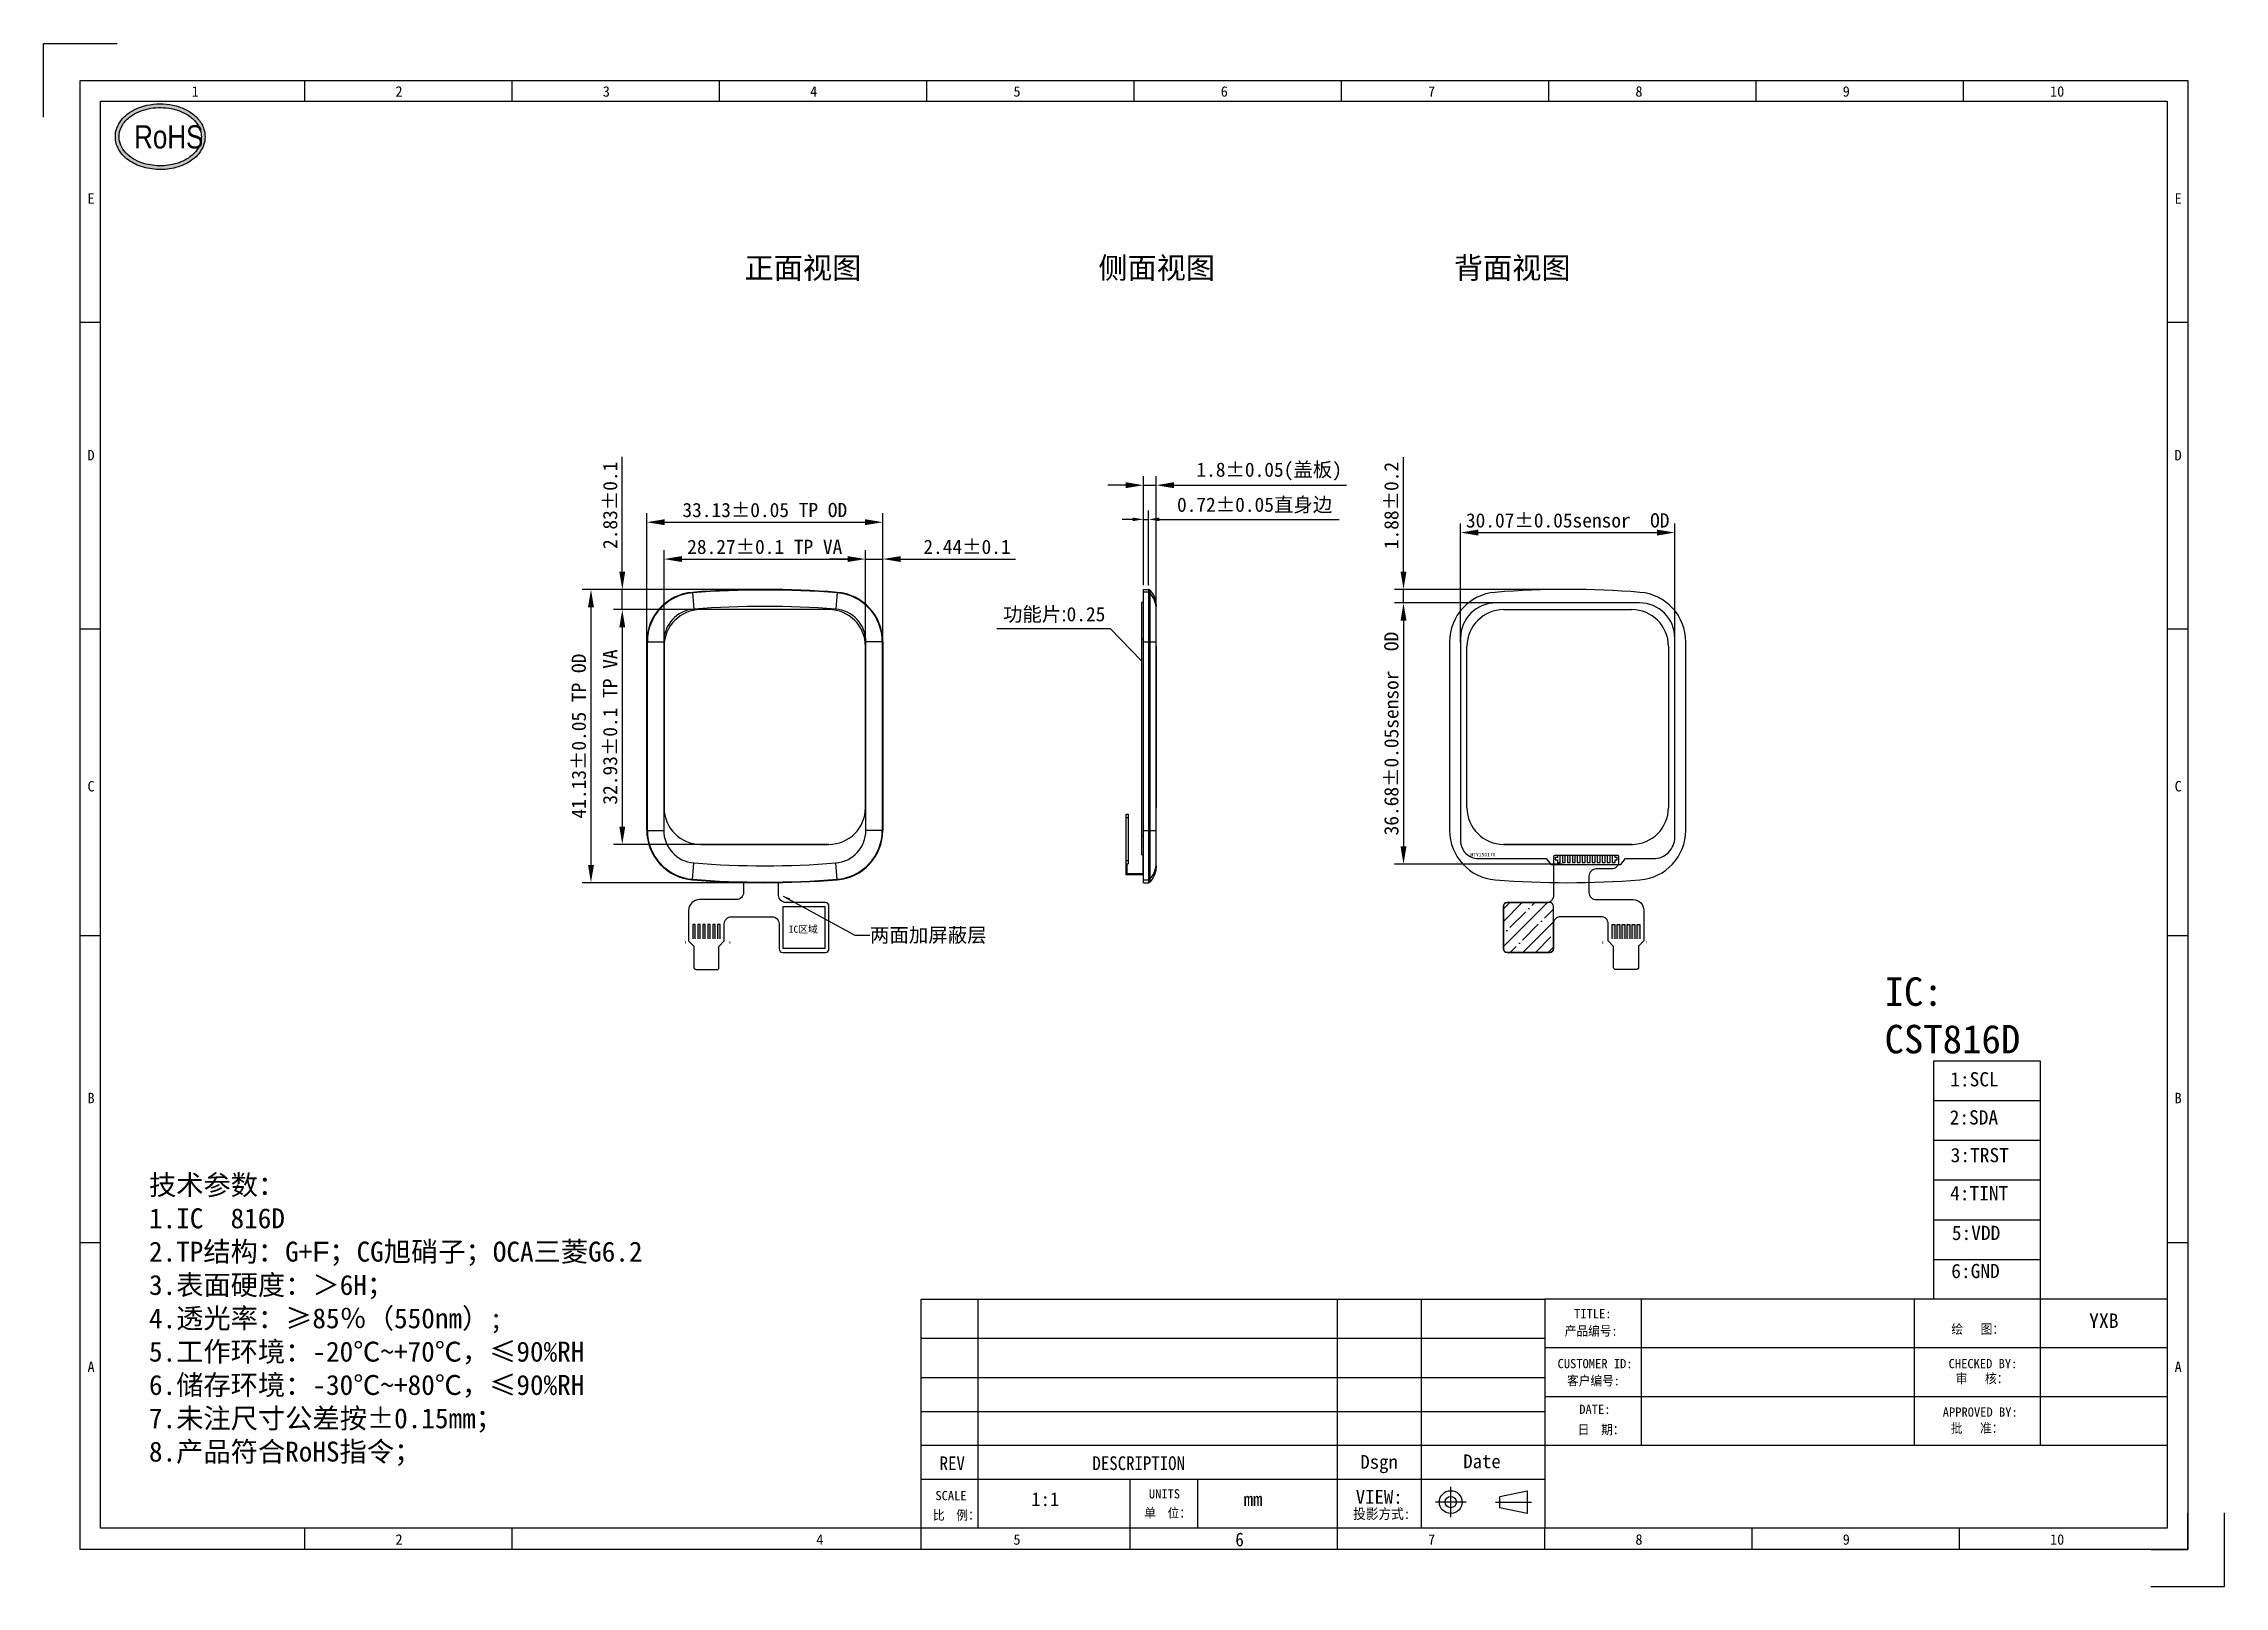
# Model space of a CAD drawing. Header units: inches. Extents: x 2981 to 3287, y -2024 to -1807.
import ezdxf
from ezdxf.enums import TextEntityAlignment as Align

# ---------------------------------------------------------------- set-up
doc = ezdxf.new("R2010")
doc.units = ezdxf.units.IN
doc.header["$MEASUREMENT"] = 0
for name, color, linetype in [('02___PRT_ALL_AXES', 7, 'Continuous'), ('FPC', 32, 'Continuous'), ('KEEPOUTLAYER', 6, 'Continuous'), ('SENSOR', 163, 'Continuous'), ('上线银浆', 2, 'Continuous')]:
    doc.layers.add(name, color=color, linetype=linetype)
doc.layers.add('dim', color=82, linetype='Continuous', lineweight=9)
doc.layers.add('DIM（标注）', color=3, linetype='Continuous', lineweight=15)
doc.styles.add('AA', font='', dxfattribs={"width": 0.9, "height": 5})
doc.styles.add('Arial', font='arial.ttf')
doc.styles.add('STYLE1', font='', dxfattribs={"width": 0.9})
doc.styles.add('宋', font='', dxfattribs={"height": 2})
doc.styles.add('宋体', font='')
doc.styles.get('AA').set_extended_font_data('SimSun')
doc.styles.get('STYLE1').set_extended_font_data('SimSun')
doc.styles.get('宋').set_extended_font_data('SimSun')
doc.styles.get('宋体').set_extended_font_data('SimSun')
doc.dimstyles.new('ISO-25$0', dxfattribs={"dimtxt": 1.5, "dimasz": 1, "dimexe": 1, "dimexo": 0.3, "dimgap": 0.6, "dimtad": 0, "dimdsep": 46, "dimtxsty": 'Standard', "dimcen": 0, "dimadec": 0, "dimazin": 0, "dimtfac": 1, "dimtmove": 0, "dimatfit": 3, "dimfxl": 1, "dimarcsym": 0})
doc.dimstyles.new('副本 (2)Standard', dxfattribs={"dimscale": 2, "dimtxt": 1, "dimasz": 0.5, "dimexe": 0.5, "dimexo": 0.5, "dimgap": 0.3, "dimtad": 1, "dimzin": 0, "dimdsep": 46, "dimtxsty": 'Standard', "dimcen": 0, "dimclrd": 5, "dimclre": 5, "dimclrt": 256, "dimadec": 1, "dimazin": 0, "dimtol": 1, "dimtp": 0.05, "dimtm": 0.05, "dimtfac": 1, "dimtofl": 0, "dimtmove": 1, "dimatfit": 3, "dimfxl": 1, "dimtolj": 1, "dimtzin": 0, "dimarcsym": 0})

msp = doc.modelspace()

# ---------------------------------------------------------------- texts
for s, height, p in [('1', 1.466, (3001.817, -1814.733)), ('2', 1.466, (3030.416, -1814.733)), ('3', 1.466, (3059.514, -1814.733)), ('4', 1.466, (3088.611, -1814.733)), ('5', 1.466, (3117.147, -1814.733)), ('6', 1.466, (3146.244, -1814.733)), ('7', 1.466, (3175.342, -1814.733)), ('8', 1.466, (3204.44, -1814.733)), ('9', 1.466, (3233.538, -1814.733)), ('10', 1.4659, (3262.635, -1814.733)), ('E', 1.466, (2987.192, -1829.748)), ('E', 1.466, (3280.119, -1829.748)), ('D', 1.466, (2987.192, -1865.755)), ('D', 1.466, (3280.119, -1865.755)), ('C', 1.466, (2987.192, -1912.2)), ('C', 1.466, (3280.119, -1912.2)), ('B', 1.466, (2987.192, -1955.94)), ('B', 1.466, (3280.119, -1955.94)), ('A', 1.466, (2987.192, -1993.64)), ('A', 1.466, (3280.119, -1993.64)), ('2', 1.466, (3030.416, -2017.867)), ('4', 1.466, (3089.483, -2017.867)), ('5', 1.466, (3117.147, -2017.867)), ('7', 1.466, (3175.342, -2017.867)), ('8', 1.466, (3204.44, -2017.867)), ('9', 1.466, (3233.538, -2017.867)), ('10', 1.4659, (3262.635, -2017.867))]:
    msp.add_text(s, height=height).set_placement(p)
at = {"style": 'Arial', "width": 0.8}
msp.add_text('RoHS', height=3.2563, dxfattribs=at).set_placement((2993.743, -1821.999))
at = {"style": 'STYLE1'}
for s, height, p in [('TITLE:', 1.289, (3195.829, -1985.457)), ('CUSTOMER ID:', 1.28895, (3193.516, -1992.459)), ('CHECKED BY:', 1.28895, (3248.399, -1992.46)), ('APPROVED BY:', 1.28895, (3247.575, -1999.258)), ('VIEW:', 1.9334, (3165.191, -2011.15))]:
    msp.add_text(s, height=height, dxfattribs=at).set_placement(p, align=Align.MIDDLE_LEFT)
for s, p in [('DATE:', (3196.558, -1999.518)), ('SCALE', (3106.19, -2011.621)), ('UNITS', (3136.151, -2011.369))]:
    msp.add_text(s, height=1.289, dxfattribs=at).set_placement(p)
at = {"insert": (3122.865, -1887.442), "char_height": 2, "attachment_point": 5}
msp.add_mtext('{\\A1;\\fￋￎￌﾣﾤ|b0|i0|c134|p2;功能片:\\Ftxt|c0;0.25}', dxfattribs=at)
for s, insert, char_height, width, attachment_point in [('{\\fSimSun|b0|i0|c134|p2;IC区域}', (3085.595, -1931.025), 1, 11.30552, 1), ('{\\fNSimSun|b0|i0|c134|p49;两面加屏蔽层}', (3097.012, -1931.347), 2, 25.36362, 1), ('{\\fSimSun|b0|i0|c134|p2;1}', (3071.289, -1933.17), 0.4, 0.94596, 3), ('{\\fSimSun|b0|i0|c134|p2;6}', (3077.478, -1933.17), 0.4, 0.94596, 3), ('{\\fSimSun|b0|i0|c134|p2;6}', (3199.702, -1933.17), 0.4, 0.94596, 1), ('{\\fSimSun|b0|i0|c134|p2;1}', (3205.891, -1933.17), 0.4, 0.94596, 1), ('{\\fSimSun|b0|i0|c134|p2;Dsgn}', (3165.843, -2005.279), 1.92866, 14.15312, 1), ('{\\fSimSun|b0|i0|c134|p2;Date}', (3180.288, -2005.203), 1.92866, 14.15312, 1)]:
    msp.add_mtext(s, dxfattribs=dict(insert=insert, char_height=char_height, width=width, attachment_point=attachment_point))
at = {"color": 251, "linetype": 'ByBlock', "attachment_point": 1}
for s, width, insert, char_height in [('{\\fSimSun|b0|i0|c134|p2;\\C54;\\c39321;IC: CST816D}', 16.15384, (3239.41, -1938.272), 4), ('{\\C1;1:SCL}', 4.51277, (3248.627, -1951.574), 2), ('{\\C1;2:SDA}', 4.51277, (3248.546, -1956.923), 2), ('{\\C1;3:TRST}', 4.51277, (3248.687, -1962.208), 2), ('\\pt3;{\\C1;4:TINT}', 4.51277, (3248.607, -1967.557), 2), ('{\\C1;5:VDD}', 4.51277, (3248.852, -1973.121), 2), ('{\\C1;6:GND}', 4.51277, (3248.771, -1978.47), 2)]:
    msp.add_mtext_dynamic_manual_height_columns(s, width=width, gutter_width=1, heights=[0], dxfattribs=dict(at, insert=insert, char_height=char_height))
at = {"attachment_point": 1}
for s, insert, char_height, width, style in [('{\\fSimSun|b0|i0|c134|p54;技术参数}：\\P1.IC  816D\\P{\\fNSimSun|b0|i0|c134|p49;2.TP结构：G+\\fArial|b0|i0|c0|p32;F}；CG旭硝子；OCA三菱G6.2\\P3.表面硬度：＞6H；\\P4.透光率：≥85％（550nm）;\\P5.工作环境：-20℃~+70℃，≤90%RH\\P6.储存环境：-30℃~+80℃，≤90%RH\\P7.未注尺寸公差按±0.15mm；\\P8.产品符合RoHS指令；', (2995.819, -1966), 2.8045, 143.04823, '宋体'), ('{\\fSimSun|b0|i0|c134|p54;产品编号:}', (3194.516, -1987.204), 1.34051, 32.00737, 'STYLE1'), ('{\\fSimSun|b0|i0|c134|p54;绘   图：}', (3248.786, -1986.948), 1.34051, 32.00737, 'STYLE1'), ('{\\fSimSun|b0|i0|c134|p54;客户编号:}', (3194.838, -1994.18), 1.34051, 32.00737, 'STYLE1'), ('{\\fSimSun|b0|i0|c134|p54;审   核：}', (3249.4, -1993.872), 1.34051, 32.00737, 'STYLE1'), ('{\\fSimSun|b0|i0|c134|p54;日  期：}', (3196.341, -2001.039), 1.34051, 32.00741, 'STYLE1'), ('{\\fSimSun|b0|i0|c134|p54;批   准：}', (3248.699, -2000.837), 1.34051, 32.00737, 'STYLE1'), ('REV', (3106.79, -2005.478), 1.9287, 1.74925, 'AA'), ('DESCRIPTION', (3128.232, -2005.467), 1.92866, 1.74925, 'AA'), ('{\\fNSimSun|b0|i0|c134|p49;比  例：}', (3105.842, -2013.034), 1.34051, 32.00741, 'STYLE1'), ('{\\fNSimSun|b0|i0|c134|p49;单  位：}', (3135.496, -2012.731), 1.34051, 32.00741, 'STYLE1'), ('{\\fNSimSun|b0|i0|c134|p49;投影方式:}', (3164.825, -2012.804), 1.44775, 34.568, 'STYLE1'), ('6', (3148.299, -2016.163), 1.929, 0.50402, 'AA')]:
    msp.add_mtext(s, dxfattribs=dict(at, insert=insert, char_height=char_height, width=width, style=style))
at = {"ltscale": 0.2, "char_height": 1.9287, "width": 54.36687, "attachment_point": 1}
for s, insert in [('1:1', (3119.648, -2010.522)), ('mm', (3149.469, -2010.519))]:
    msp.add_mtext(s, dxfattribs=dict(at, insert=insert))
at = {"layer": 'dim', "insert": (3268.118, -1985.43), "char_height": 2.0251, "width": 8.97937, "attachment_point": 1}
msp.add_mtext('YXB', dxfattribs=at)
at = {"layer": 'DIM（标注）', "color": 0, "char_height": 3, "width": 31.5768, "attachment_point": 1}
for s, insert in [('{\\fSimSun|b0|i0|c134|p2;正面视图}', (3079.421, -1837.246)), ('{\\fSimSun|b0|i0|c134|p2;侧面视图}', (3129.071, -1837.246)), ('{\\fSimSun|b0|i0|c134|p2;背面视图}', (3178.971, -1837.246))]:
    msp.add_mtext(s, dxfattribs=dict(at, insert=insert))
at = {"layer": '上线银浆', "insert": (3184.8, -1920.81), "char_height": 0.5, "width": 85.14699, "attachment_point": 3}
msp.add_mtext('HTY150170', dxfattribs=at)

# ---------------------------------------------------------------- blocks, each defined once
blk = doc.blocks.new('*D20')
at = {"layer": 'Defpoints', "color": 0}
for p in [(3135.39, -1869.24), (3135.39, -1883.86), (3137.19, -1886.81)]:
    blk.add_point(p, dxfattribs=at)
at = {"layer": 'DIM（标注）', "color": 0, "lineweight": -2}
for p, q in [((3132.89, -1869.24), (3130.39, -1869.24)), ((3135.39, -1883.24), (3135.39, -1867.99)), ((3135.39, -1869.24), (3137.19, -1869.24)), ((3137.19, -1886.18), (3137.19, -1867.99)), ((3139.69, -1869.24), (3163.89, -1869.24))]:
    blk.add_line(p, q, dxfattribs=at)
at = {"layer": 'DIM（标注）', "color": 0}
for points in [[(3132.89, -1868.82), (3132.89, -1869.65), (3135.39, -1869.24)], [(3139.69, -1868.82), (3139.69, -1869.65), (3137.19, -1869.24)]]:
    blk.add_solid(points, dxfattribs=at)
at = {"layer": 'DIM（标注）', "color": 0, "insert": (3153.04, -1867.32), "char_height": 2, "attachment_point": 5, "style": '宋'}
blk.add_mtext('1.8±0.05({\\fKaiTi|b0|i0|c134|p49;盖板})', dxfattribs=at)
blk = doc.blocks.new('*D23')
at = {"layer": 'Defpoints', "color": 0}
for p in [(3096.38, -1879.6), (3068.11, -1892.09), (3096.38, -1892.09)]:
    blk.add_point(p, dxfattribs=at)
at = {"layer": 'DIM（标注）', "color": 0, "lineweight": -2}
for p, q in [((3068.11, -1891.46), (3068.11, -1878.35)), ((3096.38, -1891.46), (3096.38, -1878.35)), ((3070.61, -1879.6), (3093.88, -1879.6))]:
    blk.add_line(p, q, dxfattribs=at)
at = {"layer": 'DIM（标注）', "color": 0}
for points in [[(3070.61, -1879.18), (3070.61, -1880.01), (3068.11, -1879.6)], [(3093.88, -1879.18), (3093.88, -1880.01), (3096.38, -1879.6)]]:
    blk.add_solid(points, dxfattribs=at)
at = {"layer": 'DIM（标注）', "color": 0, "insert": (3082.24, -1877.9), "char_height": 2, "attachment_point": 5, "style": '宋'}
blk.add_mtext('28.27±0.1 TP VA', dxfattribs=at)
blk = doc.blocks.new('*D24')
at = {"layer": 'Defpoints', "color": 0}
for p in [(3098.82, -1874.43), (3065.68, -1893.49), (3098.82, -1894.9)]:
    blk.add_point(p, dxfattribs=at)
at = {"layer": 'DIM（标注）', "color": 0, "lineweight": -2}
for p, q in [((3065.68, -1892.87), (3065.68, -1873.18)), ((3068.18, -1874.43), (3096.32, -1874.43)), ((3098.82, -1894.27), (3098.82, -1873.18))]:
    blk.add_line(p, q, dxfattribs=at)
at = {"layer": 'DIM（标注）', "color": 0}
for points in [[(3068.18, -1874.01), (3068.18, -1874.84), (3065.68, -1874.43)], [(3096.32, -1874.01), (3096.32, -1874.84), (3098.82, -1874.43)]]:
    blk.add_solid(points, dxfattribs=at)
at = {"layer": 'DIM（标注）', "color": 0, "insert": (3082.25, -1872.73), "char_height": 2, "attachment_point": 5, "style": '宋'}
blk.add_mtext('33.13±0.05 TP OD', dxfattribs=at)
blk = doc.blocks.new('*D25')
at = {"layer": 'Defpoints', "color": 0}
for p in [(3075.92, -1886.69), (3062.25, -1919.62), (3075.92, -1919.62)]:
    blk.add_point(p, dxfattribs=at)
at = {"layer": 'DIM（标注）', "color": 0, "lineweight": -2}
for p, q in [((3075.29, -1886.69), (3061, -1886.69)), ((3062.25, -1889.19), (3062.25, -1917.12)), ((3075.29, -1919.62), (3061, -1919.62))]:
    blk.add_line(p, q, dxfattribs=at)
at = {"layer": 'DIM（标注）', "color": 0}
for points in [[(3061.83, -1889.19), (3062.66, -1889.19), (3062.25, -1886.69)], [(3061.83, -1917.12), (3062.66, -1917.12), (3062.25, -1919.62)]]:
    blk.add_solid(points, dxfattribs=at)
at = {"layer": 'DIM（标注）', "color": 0, "insert": (3060.55, -1903.16), "char_height": 2, "attachment_point": 5, "rotation": 90, "style": '宋'}
blk.add_mtext('32.93±0.1 TP VA', dxfattribs=at)
blk = doc.blocks.new('*D26')
at = {"layer": 'Defpoints', "color": 0}
for p in [(3082.25, -1883.86), (3057.85, -1925), (3082.25, -1925)]:
    blk.add_point(p, dxfattribs=at)
at = {"layer": 'DIM（标注）', "color": 0, "lineweight": -2}
for p, q in [((3081.63, -1883.86), (3056.6, -1883.86)), ((3057.85, -1886.36), (3057.85, -1922.5)), ((3081.63, -1925), (3056.6, -1925))]:
    blk.add_line(p, q, dxfattribs=at)
at = {"layer": 'DIM（标注）', "color": 0}
for points in [[(3057.44, -1886.36), (3058.27, -1886.36), (3057.85, -1883.86)], [(3057.44, -1922.5), (3058.27, -1922.5), (3057.85, -1925)]]:
    blk.add_solid(points, dxfattribs=at)
at = {"layer": 'DIM（标注）', "color": 0, "insert": (3056.16, -1904.43), "char_height": 2, "attachment_point": 5, "rotation": 90, "style": '宋'}
blk.add_mtext('41.13±0.05 TP OD', dxfattribs=at)
blk = doc.blocks.new('*D27')
at = {"layer": 'Defpoints', "color": 0}
for p in [(3082.25, -1883.86), (3062.25, -1886.69), (3082.24, -1886.69)]:
    blk.add_point(p, dxfattribs=at)
at = {"layer": 'DIM（标注）', "color": 0, "lineweight": -2}
for p, q in [((3062.25, -1881.36), (3062.25, -1865.25)), ((3081.63, -1883.86), (3061, -1883.86)), ((3062.25, -1886.69), (3062.25, -1883.86)), ((3081.62, -1886.69), (3061, -1886.69)), ((3062.25, -1889.19), (3062.25, -1891.69))]:
    blk.add_line(p, q, dxfattribs=at)
at = {"layer": 'DIM（标注）', "color": 0}
for points in [[(3061.83, -1881.36), (3062.66, -1881.36), (3062.25, -1883.86)], [(3061.83, -1889.19), (3062.66, -1889.19), (3062.25, -1886.69)]]:
    blk.add_solid(points, dxfattribs=at)
at = {"layer": 'DIM（标注）', "color": 0, "insert": (3060.55, -1872.06), "char_height": 2, "attachment_point": 5, "rotation": 90, "style": '宋'}
blk.add_mtext('2.83±0.1', dxfattribs=at)
blk = doc.blocks.new('*D28')
at = {"layer": 'Defpoints', "color": 0}
for p in [(3098.82, -1879.6), (3096.38, -1893.05), (3098.82, -1893.05)]:
    blk.add_point(p, dxfattribs=at)
at = {"layer": 'DIM（标注）', "color": 0, "lineweight": -2}
for p, q in [((3096.38, -1892.43), (3096.38, -1878.35)), ((3098.82, -1892.43), (3098.82, -1878.35)), ((3093.88, -1879.6), (3091.38, -1879.6)), ((3096.38, -1879.6), (3098.82, -1879.6)), ((3101.32, -1879.6), (3117.43, -1879.6))]:
    blk.add_line(p, q, dxfattribs=at)
at = {"layer": 'DIM（标注）', "color": 0}
for points in [[(3093.88, -1879.18), (3093.88, -1880.01), (3096.38, -1879.6)], [(3101.32, -1879.18), (3101.32, -1880.01), (3098.82, -1879.6)]]:
    blk.add_solid(points, dxfattribs=at)
at = {"layer": 'DIM（标注）', "color": 0, "insert": (3110.63, -1877.9), "char_height": 2, "attachment_point": 5, "style": '宋'}
blk.add_mtext('2.44±0.1', dxfattribs=at)
blk = doc.blocks.new('*D29')
at = {"layer": 'Defpoints', "color": 0}
for p in [(3209.97, -1875.88), (3179.9, -1891.88), (3209.97, -1891.88)]:
    blk.add_point(p, dxfattribs=at)
at = {"layer": 'DIM（标注）', "color": 0, "lineweight": -2}
for p, q in [((3179.9, -1891.25), (3179.9, -1874.63)), ((3182.4, -1875.88), (3207.47, -1875.88)), ((3209.97, -1891.25), (3209.97, -1874.63))]:
    blk.add_line(p, q, dxfattribs=at)
at = {"layer": 'DIM（标注）', "color": 0}
for points in [[(3182.4, -1875.47), (3182.4, -1876.3), (3179.9, -1875.88)], [(3207.47, -1875.47), (3207.47, -1876.3), (3209.97, -1875.88)]]:
    blk.add_solid(points, dxfattribs=at)
at = {"layer": 'DIM（标注）', "color": 0, "insert": (3194.94, -1874.19), "char_height": 2, "attachment_point": 5, "style": '宋'}
blk.add_mtext('30.07±0.05sensor  OD', dxfattribs=at)
blk = doc.blocks.new('*D30')
at = {"layer": 'Defpoints', "color": 0}
for p in [(3188.64, -1885.74), (3171.89, -1922.42), (3194.76, -1922.42)]:
    blk.add_point(p, dxfattribs=at)
at = {"layer": 'DIM（标注）', "color": 0, "lineweight": -2}
for p, q in [((3188.01, -1885.74), (3170.64, -1885.74)), ((3171.89, -1888.24), (3171.89, -1919.92)), ((3194.14, -1922.42), (3170.64, -1922.42))]:
    blk.add_line(p, q, dxfattribs=at)
at = {"layer": 'DIM（标注）', "color": 0}
for points in [[(3171.48, -1888.24), (3172.31, -1888.24), (3171.89, -1885.74)], [(3171.48, -1919.92), (3172.31, -1919.92), (3171.89, -1922.42)]]:
    blk.add_solid(points, dxfattribs=at)
at = {"layer": 'DIM（标注）', "color": 0, "insert": (3170.2, -1904.08), "char_height": 2, "attachment_point": 5, "rotation": 90, "style": '宋'}
blk.add_mtext('36.68±0.05sensor  OD', dxfattribs=at)
blk = doc.blocks.new('*D31')
at = {"layer": 'Defpoints', "color": 0}
for p in [(3171.89, -1883.86), (3194.93, -1883.86), (3194.94, -1885.74)]:
    blk.add_point(p, dxfattribs=at)
at = {"layer": 'DIM（标注）', "color": 0, "lineweight": -2}
for p, q in [((3171.89, -1881.36), (3171.89, -1865.31)), ((3194.3, -1883.86), (3170.64, -1883.86)), ((3171.89, -1885.74), (3171.89, -1883.86)), ((3194.31, -1885.74), (3170.64, -1885.74)), ((3171.89, -1888.24), (3171.89, -1890.74))]:
    blk.add_line(p, q, dxfattribs=at)
at = {"layer": 'DIM（标注）', "color": 0}
for points in [[(3171.48, -1881.36), (3172.31, -1881.36), (3171.89, -1883.86)], [(3171.48, -1888.24), (3172.31, -1888.24), (3171.89, -1885.74)]]:
    blk.add_solid(points, dxfattribs=at)
at = {"layer": 'DIM（标注）', "color": 0, "insert": (3170.2, -1872.09), "char_height": 2, "attachment_point": 5, "rotation": 90, "style": '宋'}
blk.add_mtext('1.88±0.2', dxfattribs=at)
blk = doc.blocks.new('*D32')
at = {"layer": 'Defpoints', "color": 0}
for p in [(3136.11, -1874.03), (3135.39, -1883.86), (3136.11, -1883.86)]:
    blk.add_point(p, dxfattribs=at)
at = {"layer": 'DIM（标注）', "color": 0, "lineweight": -2}
for p, q in [((3135.39, -1883.24), (3135.39, -1872.78)), ((3136.11, -1883.24), (3136.11, -1872.78)), ((3133.89, -1874.03), (3132.39, -1874.03)), ((3135.39, -1874.03), (3136.11, -1874.03)), ((3137.61, -1874.03), (3162.88, -1874.03))]:
    blk.add_line(p, q, dxfattribs=at)
at = {"layer": 'DIM（标注）', "color": 0}
for points in [[(3133.89, -1873.78), (3133.89, -1874.28), (3135.39, -1874.03)], [(3137.61, -1873.78), (3137.61, -1874.28), (3136.11, -1874.03)]]:
    blk.add_solid(points, dxfattribs=at)
at = {"layer": 'DIM（标注）', "color": 0, "insert": (3151, -1872.09), "char_height": 2, "attachment_point": 5, "style": '宋'}
blk.add_mtext('0.72±0.05直身边', dxfattribs=at)

# ---------------------------------------------------------------- dimensions: what is measured, and where the dimension line sits
at = {"layer": 'DIM（标注）'}
dim = msp.add_linear_dim(base=(3062.246, -1886.69), p1=(3082.25, -1883.864), p2=(3082.242, -1886.69), angle=90, dimstyle='ISO-25$0', override={"dimtxt": 2, "dimasz": 2.5, "dimexe": 1.25, "dimexo": 0.625, "dimgap": 0.625, "dimtad": 1, "dimtxsty": '宋', "dimcen": 2.5, "dimtol": 1, "dimtp": 0.1, "dimtm": 0.1, "dimfxl": 1.25}, dxfattribs=at)
dim.commit()
dim.dimension.update_dxf_attribs({"geometry": '*D27', "text_midpoint": (3062.246, -1872.056), "dimtype": 160})
for base, p1, p2, text, override, picture, middle in [((3135.389, -1869.237), (3137.189, -1886.808), (3135.389, -1883.864), '<>({\\fKaiTi|b0|i0|c134|p49;盖板})', {"dimtxt": 2, "dimasz": 2.5, "dimexe": 1.25, "dimexo": 0.625, "dimgap": 0.625, "dimtad": 1, "dimtxsty": '宋', "dimcen": 2.5, "dimtol": 1, "dimtp": 0.05, "dimtm": 0.05, "dimfxl": 1.25}, '*D20', (3153.04, -1869.237)), ((3136.111, -1874.032), (3135.389, -1883.864), (3136.111, -1883.864), '<>直身边', {"dimtxt": 1, "dimasz": 1.5, "dimexe": 1.25, "dimexo": 0.625, "dimgap": 0.625, "dimtad": 1, "dimtxsty": '宋', "dimcen": 2.5, "dimtol": 1, "dimtp": 0.05, "dimtm": 0.05, "dimfxl": 1.25}, '*D32', (3150.997, -1874.032)), ((3209.973, -1875.884), (3179.903, -1891.876), (3209.973, -1891.876), '<>sensor  OD', {"dimtxt": 2, "dimasz": 2.5, "dimexe": 1.25, "dimexo": 0.625, "dimgap": 0.625, "dimtad": 1, "dimtxsty": '宋', "dimcen": 2.5, "dimtol": 1, "dimtp": 0.05, "dimtm": 0.05, "dimfxl": 1.25}, '*D29', (3194.938, -1875.884))]:
    dim = msp.add_linear_dim(base=base, p1=p1, p2=p2, text=text, dimstyle='ISO-25$0', override=override, dxfattribs=at)
    dim.commit()
    dim.dimension.update_dxf_attribs({"geometry": picture, "text_midpoint": middle, "dimtype": 160})
dim = msp.add_linear_dim(base=(3171.893, -1883.864), p1=(3194.938, -1885.74), p2=(3194.93, -1883.864), angle=90, dimstyle='ISO-25$0', override={"dimtxt": 2, "dimasz": 2.5, "dimexe": 1.25, "dimexo": 0.625, "dimgap": 0.625, "dimtad": 1, "dimtxsty": '宋', "dimcen": 2.5, "dimtol": 1, "dimtp": 0.2, "dimtm": 0.2, "dimfxl": 1.25}, dxfattribs=at)
dim.commit()
dim.dimension.update_dxf_attribs({"geometry": '*D31', "text_midpoint": (3170.195, -1872.089)})
for base, p1, p2, text, override, picture, middle in [((3098.8176, -1874.4252), (3065.6828, -1893.49), (3098.8176, -1894.8998), '<> TP OD', {"dimtxt": 2, "dimasz": 2.5, "dimexe": 1.25, "dimexo": 0.625, "dimgap": 0.625, "dimtad": 1, "dimtxsty": '宋', "dimcen": 2.5, "dimtol": 1, "dimtp": 0.05, "dimtm": 0.05, "dimfxl": 1.25}, '*D24', (3082.2502, -1872.728)), ((3096.378, -1879.598), (3068.106, -1892.086), (3096.378, -1892.086), '<> TP VA', {"dimtxt": 2, "dimasz": 2.5, "dimexe": 1.25, "dimexo": 0.625, "dimgap": 0.625, "dimtad": 1, "dimtxsty": '宋', "dimcen": 2.5, "dimtol": 1, "dimtp": 0.1, "dimtm": 0.1, "dimfxl": 1.25}, '*D23', (3082.242, -1877.9))]:
    dim = msp.add_linear_dim(base=base, p1=p1, p2=p2, text=text, dimstyle='ISO-25$0', override=override, dxfattribs=at)
    dim.commit()
    dim.dimension.update_dxf_attribs({"geometry": picture, "text_midpoint": middle})
dim = msp.add_linear_dim(base=(3098.818, -1879.598), p1=(3096.378, -1893.054), p2=(3098.818, -1893.054), dimstyle='ISO-25$0', override={"dimtxt": 2, "dimasz": 2.5, "dimexe": 1.25, "dimexo": 0.625, "dimgap": 0.625, "dimtad": 1, "dimtxsty": '宋', "dimcen": 2.5, "dimtol": 1, "dimtp": 0.1, "dimtm": 0.1, "dimfxl": 1.25}, dxfattribs=at)
dim.commit()
dim.dimension.update_dxf_attribs({"geometry": '*D28', "text_midpoint": (3110.626, -1877.9)})
for base, p1, p2, text, override, picture, middle in [((3057.8532, -1924.9991), (3082.2502, -1883.8642), (3082.2502, -1924.9991), '<> TP OD', {"dimtxt": 2, "dimasz": 2.5, "dimexe": 1.25, "dimexo": 0.625, "dimgap": 0.625, "dimtad": 1, "dimtxsty": '宋', "dimcen": 2.5, "dimtol": 1, "dimtp": 0.05, "dimtm": 0.05, "dimfxl": 1.25}, '*D26', (3056.156, -1904.4316)), ((3062.246, -1919.624), (3075.917, -1886.69), (3075.917, -1919.624), '<> TP VA', {"dimtxt": 2, "dimasz": 2.5, "dimexe": 1.25, "dimexo": 0.625, "dimgap": 0.625, "dimtad": 1, "dimtxsty": '宋', "dimcen": 2.5, "dimtol": 1, "dimtp": 0.1, "dimtm": 0.1, "dimfxl": 1.25}, '*D25', (3060.549, -1903.157)), ((3171.893, -1922.424), (3188.638, -1885.74), (3194.762, -1922.424), '<>sensor  OD', {"dimtxt": 2, "dimasz": 2.5, "dimexe": 1.25, "dimexo": 0.625, "dimgap": 0.625, "dimtad": 1, "dimtxsty": '宋', "dimcen": 2.5, "dimtol": 1, "dimtp": 0.05, "dimtm": 0.05, "dimfxl": 1.25}, '*D30', (3170.195, -1904.082))]:
    dim = msp.add_linear_dim(base=base, p1=p1, p2=p2, angle=90, text=text, dimstyle='ISO-25$0', override=override, dxfattribs=at)
    dim.commit()
    dim.dimension.update_dxf_attribs({"geometry": picture, "text_midpoint": middle})

# ---------------------------------------------------------------- hatches: boundary and pattern name
h = msp.add_hatch(color=256)
edge = h.paths.add_edge_path(flags=16)
edge.add_spline(control_points=[(3003.168, -1820.348), (3003.168, -1820.034), (3003.118, -1819.72), (3002.879, -1818.977), (3002.637, -1818.564), (3002.006, -1817.833), (3001.617, -1817.514), (3000.429, -1816.791), (2999.531, -1816.486), (2997.639, -1816.21), (2996.648, -1816.239), (2994.795, -1816.628), (2993.934, -1816.988), (2992.8, -1817.813), (2992.426, -1818.192), (2991.87, -1819.05), (2991.691, -1819.531), (2991.591, -1820.436), (2991.634, -1820.853), (2991.881, -1821.644), (2992.084, -1822.017), (2992.612, -1822.69), (2992.937, -1822.99), (2993.676, -1823.51), (2994.09, -1823.73), (2995.279, -1824.202), (2996.108, -1824.377), (2997.793, -1824.466), (2998.649, -1824.382), (3000.238, -1823.962), (3000.971, -1823.628), (3001.976, -1822.886), (3002.321, -1822.54), (3002.838, -1821.786), (3003.017, -1821.381), (3003.147, -1820.756), (3003.168, -1820.552), (3003.168, -1820.348)], knot_values=[0, 0, 0, 0, 0.2098796, 0.2098796, 0.5188944, 0.5188944, 0.8279092, 0.8279092, 1.3531239, 1.3531239, 1.8783385, 1.8783385, 2.4035532, 2.4035532, 2.7366827, 2.7366827, 3.0698123, 3.0698123, 3.3453158, 3.3453158, 3.6208194, 3.6208194, 3.896323, 3.896323, 4.1718265, 4.1718265, 4.6319296, 4.6319296, 5.0920326, 5.0920326, 5.5521356, 5.5521356, 5.8578444, 5.8578444, 6.1464234, 6.1464234, 6.2831853, 6.2831853, 6.2831853, 6.2831853], weights=[1, 1, 1, 1, 1, 1, 1, 1, 1, 1, 1, 1, 1, 1, 1, 1, 1, 1, 1, 1, 1, 1, 1, 1, 1, 1, 1, 1, 1, 1, 1, 1, 1, 1, 1, 1, 1, 1], degree=3, periodic=0)
edge = h.paths.add_edge_path()
edge.add_spline(control_points=[(3003.69, -1820.348), (3003.69, -1819.992), (3003.635, -1819.639), (3003.374, -1818.796), (3003.111, -1818.332), (3002.435, -1817.518), (3002.024, -1817.168), (3001.105, -1816.58), (3000.596, -1816.343), (2998.919, -1815.782), (2997.643, -1815.659), (2995.191, -1815.932), (2994.014, -1816.328), (2992.645, -1817.266), (2992.268, -1817.605), (2991.684, -1818.338), (2991.462, -1818.724), (2991.206, -1819.433), (2991.136, -1819.743), (2991.07, -1820.536), (2991.131, -1821.015), (2991.448, -1821.973), (2991.725, -1822.436), (2992.565, -1823.408), (2993.198, -1823.862), (2994.62, -1824.541), (2995.411, -1824.767), (2997.047, -1824.987), (2997.892, -1824.979), (2999.521, -1824.732), (3000.306, -1824.492), (3001.707, -1823.785), (3002.328, -1823.317), (3003.096, -1822.373), (3003.333, -1821.964), (3003.619, -1821.148), (3003.69, -1820.748), (3003.69, -1820.348)], knot_values=[0, 0, 0, 0, 0.2018061, 0.2018061, 0.5022405, 0.5022405, 0.8026749, 0.8026749, 1.1031093, 1.1031093, 1.7382173, 1.7382173, 2.3733254, 2.3733254, 2.6562028, 2.6562028, 2.9066093, 2.9066093, 3.0870467, 3.0870467, 3.3579871, 3.3579871, 3.6614449, 3.6614449, 4.0869737, 4.0869737, 4.5125024, 4.5125024, 4.9380312, 4.9380312, 5.3635599, 5.3635599, 5.7890887, 5.7890887, 6.0555252, 6.0555252, 6.2831853, 6.2831853, 6.2831853, 6.2831853], weights=[1, 1, 1, 1, 1, 1, 1, 1, 1, 1, 1, 1, 1, 1, 1, 1, 1, 1, 1, 1, 1, 1, 1, 1, 1, 1, 1, 1, 1, 1, 1, 1, 1, 1, 1, 1, 1, 1], degree=3, periodic=0)
h = msp.add_hatch()
h.set_pattern_fill('ANSI35', color=256, scale=10, style=0)
h.set_pattern_definition([(45, (32.2506, -1216.217), (-1.767767, 1.767767), []), (45, (34.0184, -1216.217), (-1.767767, 1.767767), [3.125, -0.625, 0, -0.625])])
h.paths.add_polyline_path([(3186.422, -1927.774, 0.4142136), (3185.922, -1928.274), (3185.922, -1934.274, 0.4142136), (3186.422, -1934.774), (3192.422, -1934.774, 0.4142136), (3192.922, -1934.274), (3192.922, -1930.774), (3192.922, -1928.274, 0.4142136), (3192.422, -1927.774), (3190.922, -1927.774)])
h = msp.add_hatch(color=256)
h.paths.add_polyline_path([(3072.483, -1932.874), (3072.133, -1932.874), (3072.133, -1930.874), (3072.483, -1930.874)])
h.paths.add_polyline_path([(3072.833, -1930.874), (3073.183, -1930.874), (3073.183, -1932.874), (3072.833, -1932.874)])
h.paths.add_polyline_path([(3073.533, -1930.874), (3073.883, -1930.874), (3073.883, -1932.874), (3073.533, -1932.874)])
h.paths.add_polyline_path([(3074.583, -1932.874), (3074.233, -1932.874), (3074.233, -1930.874), (3074.583, -1930.874)])
h.paths.add_polyline_path([(3075.283, -1932.874), (3074.933, -1932.874), (3074.933, -1930.874), (3075.283, -1930.874)])
h.paths.add_polyline_path([(3075.633, -1930.874), (3075.983, -1930.874), (3075.983, -1932.874), (3075.633, -1932.874)])
h = msp.add_hatch(color=256)
h.paths.add_polyline_path([(3204.697, -1932.874), (3205.047, -1932.874), (3205.047, -1930.874), (3204.697, -1930.874)])
h.paths.add_polyline_path([(3204.347, -1930.874), (3203.997, -1930.874), (3203.997, -1932.874), (3204.347, -1932.874)])
h.paths.add_polyline_path([(3203.647, -1930.874), (3203.297, -1930.874), (3203.297, -1932.874), (3203.647, -1932.874)])
h.paths.add_polyline_path([(3202.597, -1932.874), (3202.947, -1932.874), (3202.947, -1930.874), (3202.597, -1930.874)])
h.paths.add_polyline_path([(3201.897, -1932.874), (3202.247, -1932.874), (3202.247, -1930.874), (3201.897, -1930.874)])
h.paths.add_polyline_path([(3201.547, -1930.874), (3201.197, -1930.874), (3201.197, -1932.874), (3201.547, -1932.874)])

# ---------------------------------------------------------------- linework, layer by layer
for p, q in [((2989.024, -1846.391), (2986.183, -1846.391)), ((3281.951, -1846.391), (3279.11, -1846.391)), ((2989.024, -1889.432), (2986.183, -1889.432)), ((3281.951, -1889.432), (3279.11, -1889.432)), ((3073.256, -1919.624), (3091.228, -1919.624)), ((3203.924, -1919.624), (3185.952, -1919.624)), ((2989.024, -1932.474), (2986.183, -1932.474)), ((3281.951, -1932.474), (3279.11, -1932.474)), ((2989.024, -1975.515), (2986.183, -1975.515)), ((3281.951, -1975.515), (3279.11, -1975.515)), ((3104.204, -2015.555), (3104.204, -1983.412)), ((3104.204, -2015.555), (3104.204, -1984.281))]:
    msp.add_line(p, q)
at = {"color": 7, "linetype": 'Continuous'}
for p, q in [((3072.101, -1884.265), (3072.288, -1886.632)), ((3092.399, -1884.265), (3092.212, -1886.632)), ((3135.389, -1883.864), (3136.111, -1883.864)), ((3135.389, -1924.999), (3135.389, -1883.864)), ((3136.111, -1884.265), (3135.389, -1884.265)), ((3136.111, -1883.864), (3136.111, -1924.999)), ((3136.295, -1883.945), (3136.295, -1924.918)), ((3065.683, -1917.653), (3065.683, -1891.211)), ((3065.683, -1891.211), (3068.058, -1891.211)), ((3065.764, -1917.653), (3065.764, -1891.211)), ((3098.818, -1891.211), (3096.443, -1891.211)), ((3098.737, -1891.211), (3098.737, -1917.653)), ((3098.818, -1891.211), (3098.818, -1917.653)), ((3135.389, -1890.84), (3135.139, -1890.84)), ((3135.389, -1891.211), (3137.189, -1891.211)), ((3178.362, -1891.211), (3178.362, -1917.653)), ((3211.497, -1917.653), (3211.497, -1891.211)), ((3137.189, -1891.84), (3137.189, -1914.474)), ((3132.939, -1915.374), (3132.939, -1923.874)), ((3132.939, -1915.374), (3133.239, -1915.374)), ((3132.939, -1915.874), (3133.239, -1915.874)), ((3133.239, -1915.374), (3133.239, -1922.374)), ((3065.683, -1917.653), (3068.058, -1917.653)), ((3098.818, -1917.653), (3096.443, -1917.653)), ((3135.389, -1918.474), (3135.139, -1918.474)), ((3135.389, -1917.653), (3137.189, -1917.653)), ((3132.939, -1921.874), (3133.239, -1921.874)), ((3135.289, -1921.074), (3135.289, -1923.774)), ((3072.101, -1924.598), (3072.288, -1922.231)), ((3092.399, -1924.598), (3092.212, -1922.231)), ((3132.939, -1922.374), (3133.239, -1922.374)), ((3133.039, -1923.374), (3132.939, -1923.374)), ((3135.389, -1923.874), (3132.939, -1923.874)), ((3133.039, -1922.374), (3133.039, -1923.774)), ((3135.289, -1923.774), (3133.039, -1923.774)), ((3135.289, -1922.574), (3135.389, -1922.574)), ((3135.289, -1923.574), (3135.389, -1923.574)), ((3135.389, -1924.598), (3136.111, -1924.598)), ((3135.389, -1924.999), (3136.111, -1924.999))]:
    msp.add_line(p, q, dxfattribs=at)
at = {"color": 3}
for p, q in [((3091.228, -1886.69), (3073.256, -1886.69)), ((3185.952, -1886.69), (3203.924, -1886.69)), ((3068.106, -1891.84), (3068.106, -1914.474)), ((3096.378, -1914.474), (3096.378, -1891.84)), ((3180.802, -1914.474), (3180.802, -1891.84)), ((3209.074, -1891.84), (3209.074, -1914.474)), ((3091.25, -1919.624), (3073.1, -1919.624)), ((3185.93, -1919.624), (3204.08, -1919.624))]:
    msp.add_line(p, q, dxfattribs=at)
at = {"color": 6, "linetype": 'Continuous'}
for p, q in [((3135.389, -1885.69), (3135.139, -1885.69)), ((3135.139, -1885.69), (3135.139, -1921.074)), ((3135.389, -1921.074), (3135.139, -1921.074))]:
    msp.add_line(p, q, dxfattribs=at)
at = {"color": 5}
for p, q in [((3114.793, -1889.355), (3130.699, -1889.355)), ((3130.699, -1889.355), (3135.139, -1893.855)), ((3084.808, -1928.33), (3090.708, -1928.33)), ((3084.808, -1934.23), (3084.808, -1928.33)), ((3090.708, -1934.23), (3090.708, -1928.33)), ((3090.708, -1934.23), (3084.808, -1934.23))]:
    msp.add_line(p, q, dxfattribs=at)
at = {"color": 0, "linetype": 'ByBlock'}
for p, q in [((3246.316, -1949.982), (3261.248, -1949.982)), ((3261.248, -1949.982), (3261.248, -1983.412)), ((3246.316, -1955.554), (3261.248, -1955.554)), ((3246.316, -1961.125), (3261.248, -1961.125)), ((3246.316, -1966.697), (3261.248, -1966.697)), ((3246.316, -1972.269), (3261.248, -1972.269)), ((3246.316, -1977.84), (3261.248, -1977.84))]:
    msp.add_line(p, q, dxfattribs=at)
at = {"ltscale": 0.2}
for p, q in [((3191.718, -1983.412), (3191.718, -2015.555)), ((3191.718, -2003.945), (3104.204, -2003.945)), ((3191.718, -2008.711), (3104.204, -2008.711)), ((3133.522, -2015.555), (3133.522, -2008.711)), ((3143.048, -2015.555), (3143.048, -2008.711))]:
    msp.add_line(p, q, dxfattribs=at)
for points in [[(2981.031, -1817.599), (2981.031, -1807.293), (2991.336, -1807.293)], [(3017.694, -1815.354), (3017.694, -1812.446)], [(3046.791, -1815.354), (3046.791, -1812.446)], [(3075.889, -1815.354), (3075.889, -1812.446)], [(3104.987, -1815.354), (3104.987, -1812.446)], [(3134.085, -1815.354), (3134.085, -1812.446)], [(3163.182, -1815.354), (3163.182, -1812.446)], [(3192.28, -1815.354), (3192.28, -1812.446)], [(3221.378, -1815.354), (3221.378, -1812.446)], [(3250.476, -1815.354), (3250.476, -1812.446)], [(3104.204, -1983.412), (3191.718, -1983.412)], [(3112.185, -2015.555), (3112.185, -1983.412)], [(3162.62, -2015.555), (3162.62, -1983.412)], [(3174.433, -2015.555), (3174.433, -1983.412)], [(3279.087, -1983.412), (3191.718, -1983.412)], [(3205.226, -1983.412), (3205.226, -2003.945)], [(3243.584, -1983.412), (3243.584, -2003.945)], [(3261.248, -1983.412), (3261.248, -2003.945)], [(3104.204, -1988.905), (3191.718, -1988.905)], [(3279.087, -1990.256), (3191.718, -1990.256)], [(3104.204, -1994.415), (3191.718, -1994.415)], [(3279.087, -1997.101), (3191.718, -1997.101)], [(3104.204, -1999.18), (3191.718, -1999.18)], [(3279.087, -2003.945), (3191.718, -2003.945)], [(3178.531, -2014.013), (3178.531, -2009.734)], [(3176.391, -2011.874), (3180.67, -2011.874)], [(3184.785, -2011.884), (3189.875, -2011.884)], [(3276.799, -2023.709), (3287.104, -2023.709), (3287.104, -2013.404)], [(3276.799, -2018.556), (3281.951, -2018.556), (3281.951, -2013.404)], [(3017.694, -2018.536), (3017.694, -2015.555)], [(3046.791, -2018.536), (3046.791, -2015.555)], [(3104.204, -2018.536), (3104.204, -2015.555)], [(3133.522, -2018.536), (3133.522, -2015.555)], [(3162.62, -2018.536), (3162.62, -2015.555)], [(3191.718, -2018.536), (3191.718, -2015.555)], [(3220.815, -2018.536), (3220.815, -2015.555)], [(3249.913, -2018.536), (3249.913, -2015.555)]]:
    msp.add_lwpolyline(points)
for points in [[(3281.951, -1812.446), (3281.951, -2018.556), (2986.183, -2018.556), (2986.183, -1812.446)], [(3189.258, -2013.483), (3185.402, -2012.684), (3185.402, -2011.084), (3189.258, -2010.285)]]:
    msp.add_lwpolyline(points, close=True)
at = {"flags": 128}
msp.add_lwpolyline([(2989.024, -1815.354), (3279.087, -1815.354), (3279.087, -2015.555), (2989.024, -2015.555)], close=True, dxfattribs=at)
at = {"color": 0, "linetype": 'ByBlock'}
msp.add_lwpolyline([(3261.248, -1983.412), (3246.316, -1983.412), (3246.316, -1949.982)], dxfattribs=at)
for radius in [1.599, 0.8]:
    msp.add_circle((3178.521, -2011.884), radius)
at = {"color": 7, "linetype": 'Continuous'}
for centre, radius, start, end in [((3072.65, -1891.211), 6.967, 94.52061, 180), ((3072.65, -1891.211), 6.886, 94.52061, 180), ((3082.25, -2012.632), 128.767, 85.47939, 94.52061), ((3082.25, -2012.632), 128.686, 85.47939, 94.52061), ((3091.85, -1891.211), 6.886, 0, 85.47939), ((3091.85, -1891.211), 6.967, 0, 85.47939), ((3136.111, -1884.114), 0.25, 42.54064, 90), ((3136.111, -1884.515), 0.25, 42.65193, 90.02085), ((3133.813, -1886.634), 3.376, 0.0241, 42.67617), ((3185.33, -1891.211), 6.967, 94.52061, 180), ((3194.93, -2012.632), 128.767, 85.47939, 94.52061), ((3204.53, -1891.211), 6.967, 0, 85.47939), ((3072.65, -1917.653), 6.967, 180, 265.47939), ((3072.65, -1917.653), 6.886, 180, 265.47939), ((3091.85, -1917.653), 6.886, 274.52061, 0), ((3091.85, -1917.653), 6.967, 274.52061, 0), ((3185.33, -1917.653), 6.967, 180, 265.47939), ((3204.53, -1917.653), 6.967, 274.52061, 0), ((3082.25, -1796.232), 128.767, 265.47939, 274.52061), ((3082.25, -1796.232), 128.767, 265.47939, 274.52061), ((3082.25, -1796.232), 128.686, 265.47939, 274.52061), ((3136.111, -1924.348), 0.25, 269.97917, 317.34881), ((3136.111, -1924.749), 0.25, 270, 317.45936), ((3133.813, -1922.229), 3.376, 317.32383, 359.9759), ((3194.93, -1796.232), 128.767, 265.47939, 274.52061), ((3194.93, -1796.232), 128.767, 265.47939, 274.52061)]:
    msp.add_arc(centre, radius, start, end, dxfattribs=at)
at = {"color": 3}
for centre, start, end in [((3073.256, -1891.84), 90, 180), ((3091.228, -1891.84), 0, 90), ((3185.952, -1891.84), 90, 180), ((3203.924, -1891.84), 0, 90), ((3073.256, -1914.474), 180, 270), ((3091.228, -1914.474), 270, 0), ((3185.952, -1914.474), 180, 270), ((3203.924, -1914.474), 270, 0)]:
    msp.add_arc(centre, 5.15, start, end, dxfattribs=at)
for points, knots in [([(3003.69, -1820.348), (3003.69, -1819.992), (3003.635, -1819.639), (3003.374, -1818.796), (3003.111, -1818.332), (3002.435, -1817.518), (3002.024, -1817.168), (3001.105, -1816.58), (3000.596, -1816.343), (2998.919, -1815.782), (2997.643, -1815.659), (2995.191, -1815.932), (2994.014, -1816.328), (2992.645, -1817.266), (2992.268, -1817.605), (2991.684, -1818.338), (2991.462, -1818.724), (2991.206, -1819.433), (2991.136, -1819.743), (2991.07, -1820.536), (2991.131, -1821.015), (2991.448, -1821.973), (2991.725, -1822.436), (2992.565, -1823.408), (2993.198, -1823.862), (2994.62, -1824.541), (2995.411, -1824.767), (2997.047, -1824.987), (2997.892, -1824.979), (2999.521, -1824.732), (3000.306, -1824.492), (3001.707, -1823.785), (3002.328, -1823.317), (3003.096, -1822.373), (3003.333, -1821.964), (3003.619, -1821.148), (3003.69, -1820.748), (3003.69, -1820.348)], [0, 0, 0, 0, 0.2018061, 0.2018061, 0.5022405, 0.5022405, 0.8026749, 0.8026749, 1.1031093, 1.1031093, 1.7382173, 1.7382173, 2.3733254, 2.3733254, 2.6562028, 2.6562028, 2.9066093, 2.9066093, 3.0870467, 3.0870467, 3.3579871, 3.3579871, 3.6614449, 3.6614449, 4.0869737, 4.0869737, 4.5125024, 4.5125024, 4.9380312, 4.9380312, 5.3635599, 5.3635599, 5.7890887, 5.7890887, 6.0555252, 6.0555252, 6.2831853, 6.2831853, 6.2831853, 6.2831853]), ([(3003.168, -1820.348), (3003.168, -1820.034), (3003.118, -1819.72), (3002.879, -1818.977), (3002.637, -1818.564), (3002.006, -1817.833), (3001.617, -1817.514), (3000.429, -1816.791), (2999.531, -1816.486), (2997.639, -1816.21), (2996.648, -1816.239), (2994.795, -1816.628), (2993.934, -1816.988), (2992.8, -1817.813), (2992.426, -1818.192), (2991.87, -1819.05), (2991.691, -1819.531), (2991.591, -1820.436), (2991.634, -1820.853), (2991.881, -1821.644), (2992.084, -1822.017), (2992.612, -1822.69), (2992.937, -1822.99), (2993.676, -1823.51), (2994.09, -1823.73), (2995.279, -1824.202), (2996.108, -1824.377), (2997.793, -1824.466), (2998.649, -1824.382), (3000.238, -1823.962), (3000.971, -1823.628), (3001.976, -1822.886), (3002.321, -1822.54), (3002.838, -1821.786), (3003.017, -1821.381), (3003.147, -1820.756), (3003.168, -1820.552), (3003.168, -1820.348)], [0, 0, 0, 0, 0.2098796, 0.2098796, 0.5188944, 0.5188944, 0.8279092, 0.8279092, 1.3531239, 1.3531239, 1.8783385, 1.8783385, 2.4035532, 2.4035532, 2.7366827, 2.7366827, 3.0698123, 3.0698123, 3.3453158, 3.3453158, 3.6208194, 3.6208194, 3.896323, 3.896323, 4.1718265, 4.1718265, 4.6319296, 4.6319296, 5.0920326, 5.0920326, 5.5521356, 5.5521356, 5.8578444, 5.8578444, 6.1464234, 6.1464234, 6.2831853, 6.2831853, 6.2831853, 6.2831853])]:
    msp.add_open_spline(points, degree=3, knots=knots)
at = {"layer": '02___PRT_ALL_AXES', "color": 7, "linetype": 'Continuous'}
for p, q in [((3137.189, -1922.624), (3137.189, -1886.239)), ((3068.058, -1891.211), (3068.058, -1917.653)), ((3096.443, -1917.653), (3096.443, -1891.211))]:
    msp.add_line(p, q, dxfattribs=at)
for points in [[(3136.295, -1883.945), (3136.629, -1884.374), (3136.937, -1884.956), (3137.125, -1885.586), (3137.189, -1886.239)], [(3137.189, -1922.624), (3137.125, -1923.277), (3136.937, -1923.907), (3136.629, -1924.489), (3136.295, -1924.918)]]:
    msp.add_lwpolyline(points, dxfattribs=at)
for centre, radius, start, end in [((3072.65, -1891.211), 4.592, 94.52061, 180), ((3082.25, -2012.632), 126.392, 85.47939, 94.52061), ((3091.85, -1891.211), 4.592, 0, 85.47939), ((3072.65, -1917.653), 4.592, 180, 265.47939), ((3091.85, -1917.653), 4.592, 274.52061, 0), ((3082.25, -1796.232), 126.392, 265.47939, 274.52061)]:
    msp.add_arc(centre, radius, start, end, dxfattribs=at)
at = {"layer": 'FPC', "color": 2}
for p, q in [((3072.133, -1930.874), (3072.133, -1932.874)), ((3072.483, -1930.874), (3072.133, -1930.874)), ((3072.483, -1932.874), (3072.483, -1930.874)), ((3072.833, -1930.874), (3072.833, -1932.874)), ((3073.183, -1930.874), (3072.833, -1930.874)), ((3073.183, -1932.874), (3073.183, -1930.874)), ((3073.533, -1930.874), (3073.533, -1932.874)), ((3073.883, -1930.874), (3073.533, -1930.874)), ((3073.883, -1932.874), (3073.883, -1930.874)), ((3074.233, -1930.874), (3074.233, -1932.874)), ((3074.583, -1930.874), (3074.233, -1930.874)), ((3074.583, -1932.874), (3074.583, -1930.874)), ((3074.933, -1930.874), (3074.933, -1932.874)), ((3075.283, -1930.874), (3074.933, -1930.874)), ((3075.283, -1932.874), (3075.283, -1930.874)), ((3075.633, -1930.874), (3075.633, -1932.874)), ((3075.983, -1930.874), (3075.633, -1930.874)), ((3075.983, -1932.874), (3075.983, -1930.874)), ((3201.197, -1932.874), (3201.197, -1930.874)), ((3201.197, -1930.874), (3201.547, -1930.874)), ((3201.547, -1930.874), (3201.547, -1932.874)), ((3201.897, -1932.874), (3201.897, -1930.874)), ((3201.897, -1930.874), (3202.247, -1930.874)), ((3202.247, -1930.874), (3202.247, -1932.874)), ((3202.597, -1932.874), (3202.597, -1930.874)), ((3202.597, -1930.874), (3202.947, -1930.874)), ((3202.947, -1930.874), (3202.947, -1932.874)), ((3203.297, -1932.874), (3203.297, -1930.874)), ((3203.297, -1930.874), (3203.647, -1930.874)), ((3203.647, -1930.874), (3203.647, -1932.874)), ((3203.997, -1932.874), (3203.997, -1930.874)), ((3203.997, -1930.874), (3204.347, -1930.874)), ((3204.347, -1930.874), (3204.347, -1932.874)), ((3204.697, -1932.874), (3204.697, -1930.874)), ((3204.697, -1930.874), (3205.047, -1930.874)), ((3205.047, -1930.874), (3205.047, -1932.874))]:
    msp.add_line(p, q, dxfattribs=at)
at = {"layer": 'FPC', "linetype": 'ByBlock'}
for points in [[(3193.488, -1921.774), (3193.488, -1922.174), (3193.888, -1922.174), (3193.888, -1921.174), (3193.488, -1921.174), (3193.488, -1921.474), (3193.188, -1921.474), (3193.188, -1921.774)], [(3194.588, -1921.174), (3194.188, -1921.174), (3194.188, -1922.174), (3194.588, -1922.174)], [(3195.288, -1921.174), (3194.888, -1921.174), (3194.888, -1922.174), (3195.288, -1922.174)], [(3195.988, -1921.174), (3195.588, -1921.174), (3195.588, -1922.174), (3195.988, -1922.174)], [(3196.688, -1921.174), (3196.288, -1921.174), (3196.288, -1922.174), (3196.688, -1922.174)], [(3197.388, -1921.174), (3196.988, -1921.174), (3196.988, -1922.174), (3197.388, -1922.174)], [(3198.088, -1921.174), (3197.688, -1921.174), (3197.688, -1922.174), (3198.088, -1922.174)], [(3198.788, -1921.174), (3198.388, -1921.174), (3198.388, -1922.174), (3198.788, -1922.174)], [(3199.488, -1921.174), (3199.088, -1921.174), (3199.088, -1922.174), (3199.488, -1922.174)], [(3200.188, -1921.174), (3199.788, -1921.174), (3199.788, -1922.174), (3200.188, -1922.174)], [(3200.888, -1921.174), (3200.488, -1921.174), (3200.488, -1922.174), (3200.888, -1922.174)], [(3201.588, -1921.774), (3201.888, -1921.774), (3201.888, -1921.474), (3201.588, -1921.474), (3201.588, -1921.174), (3201.188, -1921.174), (3201.188, -1922.174), (3201.588, -1922.174)]]:
    msp.add_lwpolyline(points, close=True, dxfattribs=at)
at = {"layer": 'FPC', "color": 1, "linetype": 'ByBlock'}
for points in [[(3193.488, -1921.774), (3193.488, -1922.174), (3193.888, -1922.174), (3193.888, -1921.174), (3193.488, -1921.174), (3193.488, -1921.474), (3193.188, -1921.474), (3193.188, -1921.774)], [(3201.588, -1921.774), (3201.888, -1921.774), (3201.888, -1921.474), (3201.588, -1921.474), (3201.588, -1921.174), (3201.188, -1921.174), (3201.188, -1922.174), (3201.588, -1922.174)]]:
    msp.add_lwpolyline(points, close=True, dxfattribs=at)
at = {"layer": 'FPC', "color": 0, "linetype": 'ByBlock'}
for points in [[(3194.588, -1921.174), (3194.188, -1921.174), (3194.188, -1922.174), (3194.588, -1922.174)], [(3195.288, -1921.174), (3194.888, -1921.174), (3194.888, -1922.174), (3195.288, -1922.174)], [(3195.988, -1921.174), (3195.588, -1921.174), (3195.588, -1922.174), (3195.988, -1922.174)], [(3196.688, -1921.174), (3196.288, -1921.174), (3196.288, -1922.174), (3196.688, -1922.174)], [(3197.388, -1921.174), (3196.988, -1921.174), (3196.988, -1922.174), (3197.388, -1922.174)], [(3198.088, -1921.174), (3197.688, -1921.174), (3197.688, -1922.174), (3198.088, -1922.174)], [(3198.788, -1921.174), (3198.388, -1921.174), (3198.388, -1922.174), (3198.788, -1922.174)], [(3199.488, -1921.174), (3199.088, -1921.174), (3199.088, -1922.174), (3199.488, -1922.174)], [(3200.188, -1921.174), (3199.788, -1921.174), (3199.788, -1922.174), (3200.188, -1922.174)], [(3200.888, -1921.174), (3200.488, -1921.174), (3200.488, -1922.174), (3200.888, -1922.174)]]:
    msp.add_lwpolyline(points, close=True, dxfattribs=at)
at = {"layer": 'FPC', "color": 2}
msp.add_lwpolyline([(3185.922, -1934.274, 0.4142136), (3186.422, -1934.774), (3192.422, -1934.774, 0.4142136), (3192.922, -1934.274), (3192.922, -1928.274, 0.4142136), (3192.422, -1927.774), (3190.922, -1927.774), (3186.422, -1927.774, 0.4142136), (3185.922, -1928.274)], format="xyb", close=True, dxfattribs=at)
at = {"layer": 'KEEPOUTLAYER'}
for points in [[(3185.922, -1934.274), (3185.922, -1928.274, -0.4142136), (3186.422, -1927.774), (3191.988, -1927.774, 0.4142136), (3192.988, -1926.774), (3192.988, -1921.322, -0.4142117), (3193.188, -1921.122), (3201.888, -1921.122, -0.4142136), (3202.088, -1921.322), (3202.088, -1922.074, -0.4142136), (3201.088, -1923.074), (3198.922, -1923.074, 0.4142136), (3197.922, -1924.074), (3197.922, -1926.374, 0.4142136), (3198.922, -1927.374), (3204.122, -1927.374, -0.4142133), (3205.622, -1928.874), (3205.622, -1933.174), (3204.877, -1933.918), (3204.877, -1936.924, -0.4142121), (3204.627, -1937.174), (3201.627, -1937.174, -0.4142136), (3201.377, -1936.924), (3201.377, -1933.929), (3200.622, -1933.174), (3200.622, -1930.774, 0.4142136), (3199.622, -1929.774), (3193.922, -1929.774, 0.4142136), (3192.922, -1930.774), (3192.922, -1934.274, -0.4142136), (3192.422, -1934.774), (3186.422, -1934.774, -0.4142128), (3185.922, -1934.274)], [(3079.258, -1924.964), (3079.258, -1926.374, -0.4142136), (3078.258, -1927.374), (3073.058, -1927.374, 0.4142133), (3071.558, -1928.874), (3071.558, -1933.174), (3072.302, -1933.918), (3072.302, -1936.924, 0.4142121), (3072.552, -1937.174), (3075.552, -1937.174, 0.4142136), (3075.802, -1936.924), (3075.802, -1933.929), (3076.558, -1933.174), (3076.558, -1930.774, -0.4142136), (3077.558, -1929.774), (3083.258, -1929.774, -0.4142136), (3084.258, -1930.774), (3084.258, -1934.274, 0.4142136), (3084.758, -1934.774), (3090.758, -1934.774, 0.4142128), (3091.258, -1934.274)], [(3091.258, -1934.274), (3091.258, -1928.274, 0.4142136), (3090.758, -1927.774), (3085.192, -1927.774, -0.4142136), (3084.192, -1926.774), (3084.192, -1924.984)]]:
    msp.add_lwpolyline(points, format="xyb", dxfattribs=at)
for points, const_width in [([(3192.983, -1921.322, -1), (3192.993, -1921.322, -1)], 0.01), ([(3192.983, -1921.322, -1), (3192.993, -1921.322, -1)], 0.01), ([(3193.183, -1921.122, -1), (3193.193, -1921.122, -1)], 0.01), ([(3193.183, -1921.122, -1), (3193.193, -1921.122, -1)], 0.01), ([(3201.883, -1921.122, -1), (3201.893, -1921.122, -1)], 0.01), ([(3201.883, -1921.122, -1), (3201.893, -1921.122, -1)], 0.01), ([(3202.083, -1921.322, -1), (3202.093, -1921.322, -1)], 0.01), ([(3202.083, -1921.322, -1), (3202.093, -1921.322, -1)], 0.01), ([(3202.083, -1922.074, -1), (3202.093, -1922.074, -1)], 0.01), ([(3202.083, -1922.074, -1), (3202.093, -1922.074, -1)], 0.01), ([(3197.917, -1924.074, -1), (3197.927, -1924.074, -1)], 0.01), ([(3197.917, -1924.074, -1), (3197.927, -1924.074, -1)], 0.01), ([(3198.917, -1923.074, -1), (3198.927, -1923.074, -1)], 0.01), ([(3198.917, -1923.074, -1), (3198.927, -1923.074, -1)], 0.01), ([(3201.083, -1923.074, -1), (3201.093, -1923.074, -1)], 0.01), ([(3201.083, -1923.074, -1), (3201.093, -1923.074, -1)], 0.01), ([(3084.197, -1926.774, 1), (3084.187, -1926.774, 1)], 0.01), ([(3084.197, -1926.774, 1), (3084.187, -1926.774, 1)], 0.01), ([(3085.197, -1927.774, 1), (3085.187, -1927.774, 1)], 0.01), ([(3085.197, -1927.774, 1), (3085.187, -1927.774, 1)], 0.01), ([(3090.763, -1927.774, 1), (3090.753, -1927.774, 1)], 0.01), ([(3090.763, -1927.774, 1), (3090.753, -1927.774, 1)], 0.01), ([(3186.417, -1927.774, -1), (3186.427, -1927.774, -1)], 0.01), ([(3186.417, -1927.774, -1), (3186.427, -1927.774, -1)], 0.01), ([(3191.983, -1927.774, -1), (3191.993, -1927.774, -1)], 0.01), ([(3191.983, -1927.774, -1), (3191.993, -1927.774, -1)], 0.01), ([(3192.983, -1926.774, -1), (3192.993, -1926.774, -1)], 0.01), ([(3192.983, -1926.774, -1), (3192.993, -1926.774, -1)], 0.01), ([(3091.263, -1928.274, 1), (3091.253, -1928.274, 1)], 0.01), ([(3091.263, -1928.274, 1), (3091.253, -1928.274, 1)], 0.01), ([(3185.917, -1928.274, -1), (3185.927, -1928.274, -1)], 0.01), ([(3185.917, -1928.274, -1), (3185.927, -1928.274, -1)], 0.01), ([(3084.263, -1934.274, 1), (3084.253, -1934.274, 1)], 0.01), ([(3084.263, -1934.274, 1), (3084.253, -1934.274, 1)], 0.01), ([(3192.917, -1934.274, -1), (3192.927, -1934.274, -1)], 0.01), ([(3192.917, -1934.274, -1), (3192.927, -1934.274, -1)], 0.01), ([(3192.417, -1934.774, -1), (3192.427, -1934.774, -1)], 0.01), ([(3192.417, -1934.774, -1), (3192.427, -1934.774, -1)], 0.01), ([(3201.375, -1936.924, -1), (3201.38, -1936.924, -1)], 0.005), ([(3201.375, -1936.924, -1), (3201.38, -1936.924, -1)], 0.005), ([(3201.625, -1937.174, -1), (3201.63, -1937.174, -1)], 0.005), ([(3201.625, -1937.174, -1), (3201.63, -1937.174, -1)], 0.005), ([(3204.625, -1937.174, -1), (3204.63, -1937.174, -1)], 0.005), ([(3204.625, -1937.174, -1), (3204.63, -1937.174, -1)], 0.005)]:
    msp.add_lwpolyline(points, format="xyb", close=True, dxfattribs=dict(at, const_width=const_width))
at = {"layer": 'SENSOR'}
msp.add_lwpolyline([(3192.56, -1922.424), (3202.399, -1922.424), (3203.07, -1921.624), (3206.973, -1921.624, 0.4142136), (3209.973, -1918.624), (3209.973, -1890.69, 0.4142136), (3205.023, -1885.74), (3184.853, -1885.74, 0.4142136), (3179.903, -1890.69), (3179.903, -1919.124, 0.4142136), (3182.403, -1921.624), (3191.924, -1921.624)], format="xyb", close=True, dxfattribs=at)

msp.set_redraw_order([(e.dxf.handle, doc.entitydb.next_handle()) for e in msp.query("TEXT MTEXT ATTDEF DIMENSION ARC_DIMENSION")])  # texts and dimensions are drawn at this point

# ---------------------------------------------------------------- leaders
msp.add_leader([(3084.846, -1926.868), (3094.902, -1932.347), (3097.012, -1932.347)], dimstyle='副本 (2)Standard', override={"dimgap": 0.3, "dimtad": 0})

doc.saveas('drawing.dxf')
